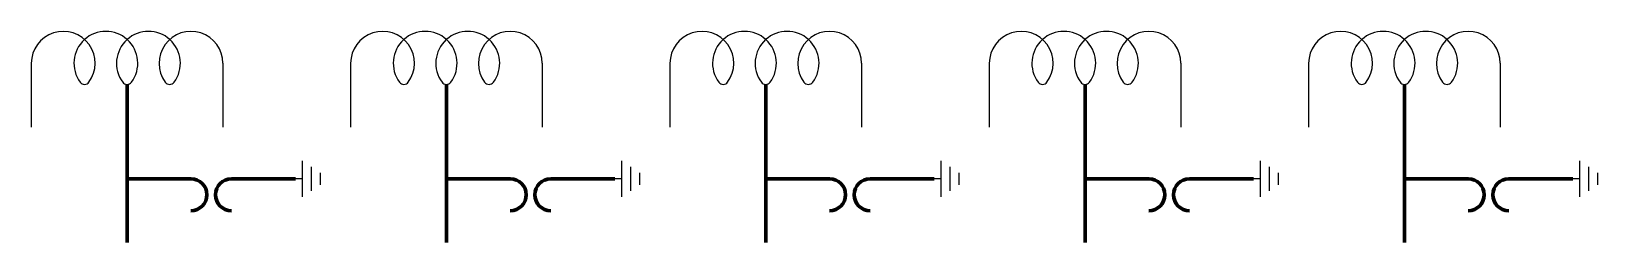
# Model space of a CAD drawing. Header units: millimetres. Extents: x -147 to 640, y -108 to 473.
# Drawn here: x -61.4 to 183.8, y 160.6 to 193.7 of the extents above; entities that cross this region are included whole.
import ezdxf
from ezdxf.enums import TextEntityAlignment as Align

# ---------------------------------------------------------------- set-up
doc = ezdxf.new("R2010")
doc.units = ezdxf.units.MM
doc.header["$MEASUREMENT"] = 0
doc.layers.add('SYMS', color=7, linetype='Continuous')
doc.styles.add('WD', font='txt')

# ---------------------------------------------------------------- blocks, each defined once
blk = doc.blocks.new('HGND2')
for p, q in [((0.125, 0.09375), (0.125, -0.09375)), ((0.125, 0), (0, 0)), ((0.171875, 0.0625), (0.171875, -0.0625)), ((0.21875, 0.03125), (0.21875, -0.03125))]:
    blk.add_line(p, q)
at = {"style": 'WD', "width": 0.8}
for tag, p in [('INST', (0.25, 0.3125)), ('LOC', (0.25, 0.15625)), ('TAG1', (0.25, 0)), ('DESC1', (0.25, -0.15625)), ('DESC2', (0.25, -0.3125))]:
    blk.add_attdef(tag, text='', height=0.125, dxfattribs=at).set_placement(p, align=Align.MIDDLE_LEFT)
at = {"style": 'WD', "flags": 1}
for tag in ['ASSYCODE', 'X4TERM01', 'CAT', 'MFG', 'FAMILY']:
    blk.add_attdef(tag, (0, 0), '', height=0.01, dxfattribs=at)

msp = doc.modelspace()

# ---------------------------------------------------------------- linework, layer by layer
for p, q in [((-61.45, 188.69), (-61.45, 178.69)), ((-31.45, 188.69), (-31.45, 178.69)), ((-11.45, 188.69), (-11.45, 178.69)), ((18.55, 188.69), (18.55, 178.69)), ((38.55, 188.69), (38.55, 178.69)), ((68.55, 188.69), (68.55, 178.69)), ((88.55, 188.69), (88.55, 178.69)), ((118.55, 188.69), (118.55, 178.69)), ((138.55, 188.69), (138.55, 178.69)), ((168.55, 188.69), (168.55, 178.69))]:
    msp.add_line(p, q)
at = {"lineweight": 100}
for p, q in [((-46.45, 170.6), (-46.45, 185.37)), ((3.55, 170.6), (3.55, 185.37)), ((53.55, 170.6), (53.55, 185.37)), ((103.55, 170.6), (103.55, 185.37)), ((153.55, 170.6), (153.55, 185.37)), ((-46.45, 170.6), (-46.45, 160.6)), ((3.55, 170.6), (3.55, 160.6)), ((53.55, 170.6), (53.55, 160.6)), ((103.55, 170.6), (103.55, 160.6)), ((153.55, 170.6), (153.55, 160.6))]:
    msp.add_line(p, q, dxfattribs=at)
for points in [[(-46.45, 170.6), (-36.45, 170.6, -1), (-36.45, 165.6, 1)], [(-20.1, 170.6), (-30.1, 170.6, 1), (-30.1, 165.6, -1)], [(3.55, 170.6), (13.55, 170.6, -1), (13.55, 165.6, 1)], [(29.9, 170.6), (19.9, 170.6, 1), (19.9, 165.6, -1)], [(53.55, 170.6), (63.55, 170.6, -1), (63.55, 165.6, 1)], [(79.9, 170.6), (69.9, 170.6, 1), (69.9, 165.6, -1)], [(103.55, 170.6), (113.55, 170.6, -1), (113.55, 165.6, 1)], [(129.9, 170.6), (119.9, 170.6, 1), (119.9, 165.6, -1)], [(153.55, 170.6), (163.55, 170.6, -1), (163.55, 165.6, 1)], [(179.9, 170.6), (169.9, 170.6, 1), (169.9, 165.6, -1)]]:
    msp.add_lwpolyline(points, format="xyb", dxfattribs=at)
for centre, radius, start, end in [((-56.45, 188.69), 5, 323.5207, 180), ((-49.78, 188.69), 5, 323.5207, 216.4793), ((-43.11, 188.69), 5, 323.5207, 216.4793), ((-36.45, 188.69), 5, 0, 216.4793), ((-6.45, 188.69), 5, 323.5207, 180), ((0.22, 188.69), 5, 323.5207, 216.4793), ((6.89, 188.69), 5, 323.5207, 216.4793), ((13.55, 188.69), 5, 0, 216.4793), ((43.55, 188.69), 5, 323.5207, 180), ((50.22, 188.69), 5, 323.5207, 216.4793), ((56.89, 188.69), 5, 323.5207, 216.4793), ((63.55, 188.69), 5, 0, 216.4793), ((93.55, 188.69), 5, 323.5207, 180), ((100.22, 188.69), 5, 323.5207, 216.4793), ((106.89, 188.69), 5, 323.5207, 216.4793), ((113.55, 188.69), 5, 0, 216.4793), ((143.55, 188.69), 5, 323.5207, 180), ((150.22, 188.69), 5, 323.5207, 216.4793), ((156.89, 188.69), 5, 323.5207, 216.4793), ((163.55, 188.69), 5, 0, 216.4793), ((-53.11, 186.23), 0.854, 216.4793, 323.5207), ((-46.45, 186.23), 0.854, 216.4793, 323.5207), ((-39.78, 186.23), 0.854, 216.4793, 323.5207), ((-3.11, 186.23), 0.854, 216.4793, 323.5207), ((3.55, 186.23), 0.854, 216.4793, 323.5207), ((10.22, 186.23), 0.854, 216.4793, 323.5207), ((46.89, 186.23), 0.854, 216.4793, 323.5207), ((53.55, 186.23), 0.854, 216.4793, 323.5207), ((60.22, 186.23), 0.854, 216.4793, 323.5207), ((96.89, 186.23), 0.854, 216.4793, 323.5207), ((103.55, 186.23), 0.854, 216.4793, 323.5207), ((110.22, 186.23), 0.854, 216.4793, 323.5207), ((146.89, 186.23), 0.854, 216.4793, 323.5207), ((153.55, 186.23), 0.854, 216.4793, 323.5207), ((160.22, 186.23), 0.854, 216.4793, 323.5207)]:
    msp.add_arc(centre, radius, start, end)

# ---------------------------------------------------------------- block references
at = {"layer": 'SYMS', "lineweight": 100, "xscale": -30, "yscale": 30, "zscale": 30, "rotation": 180}
for p in [(-22.75, 170.6), (27.25, 170.6), (77.25, 170.6), (127.25, 170.6), (177.25, 170.6)]:
    msp.add_blockref('HGND2', p, dxfattribs=at)

doc.saveas('drawing.dxf')
